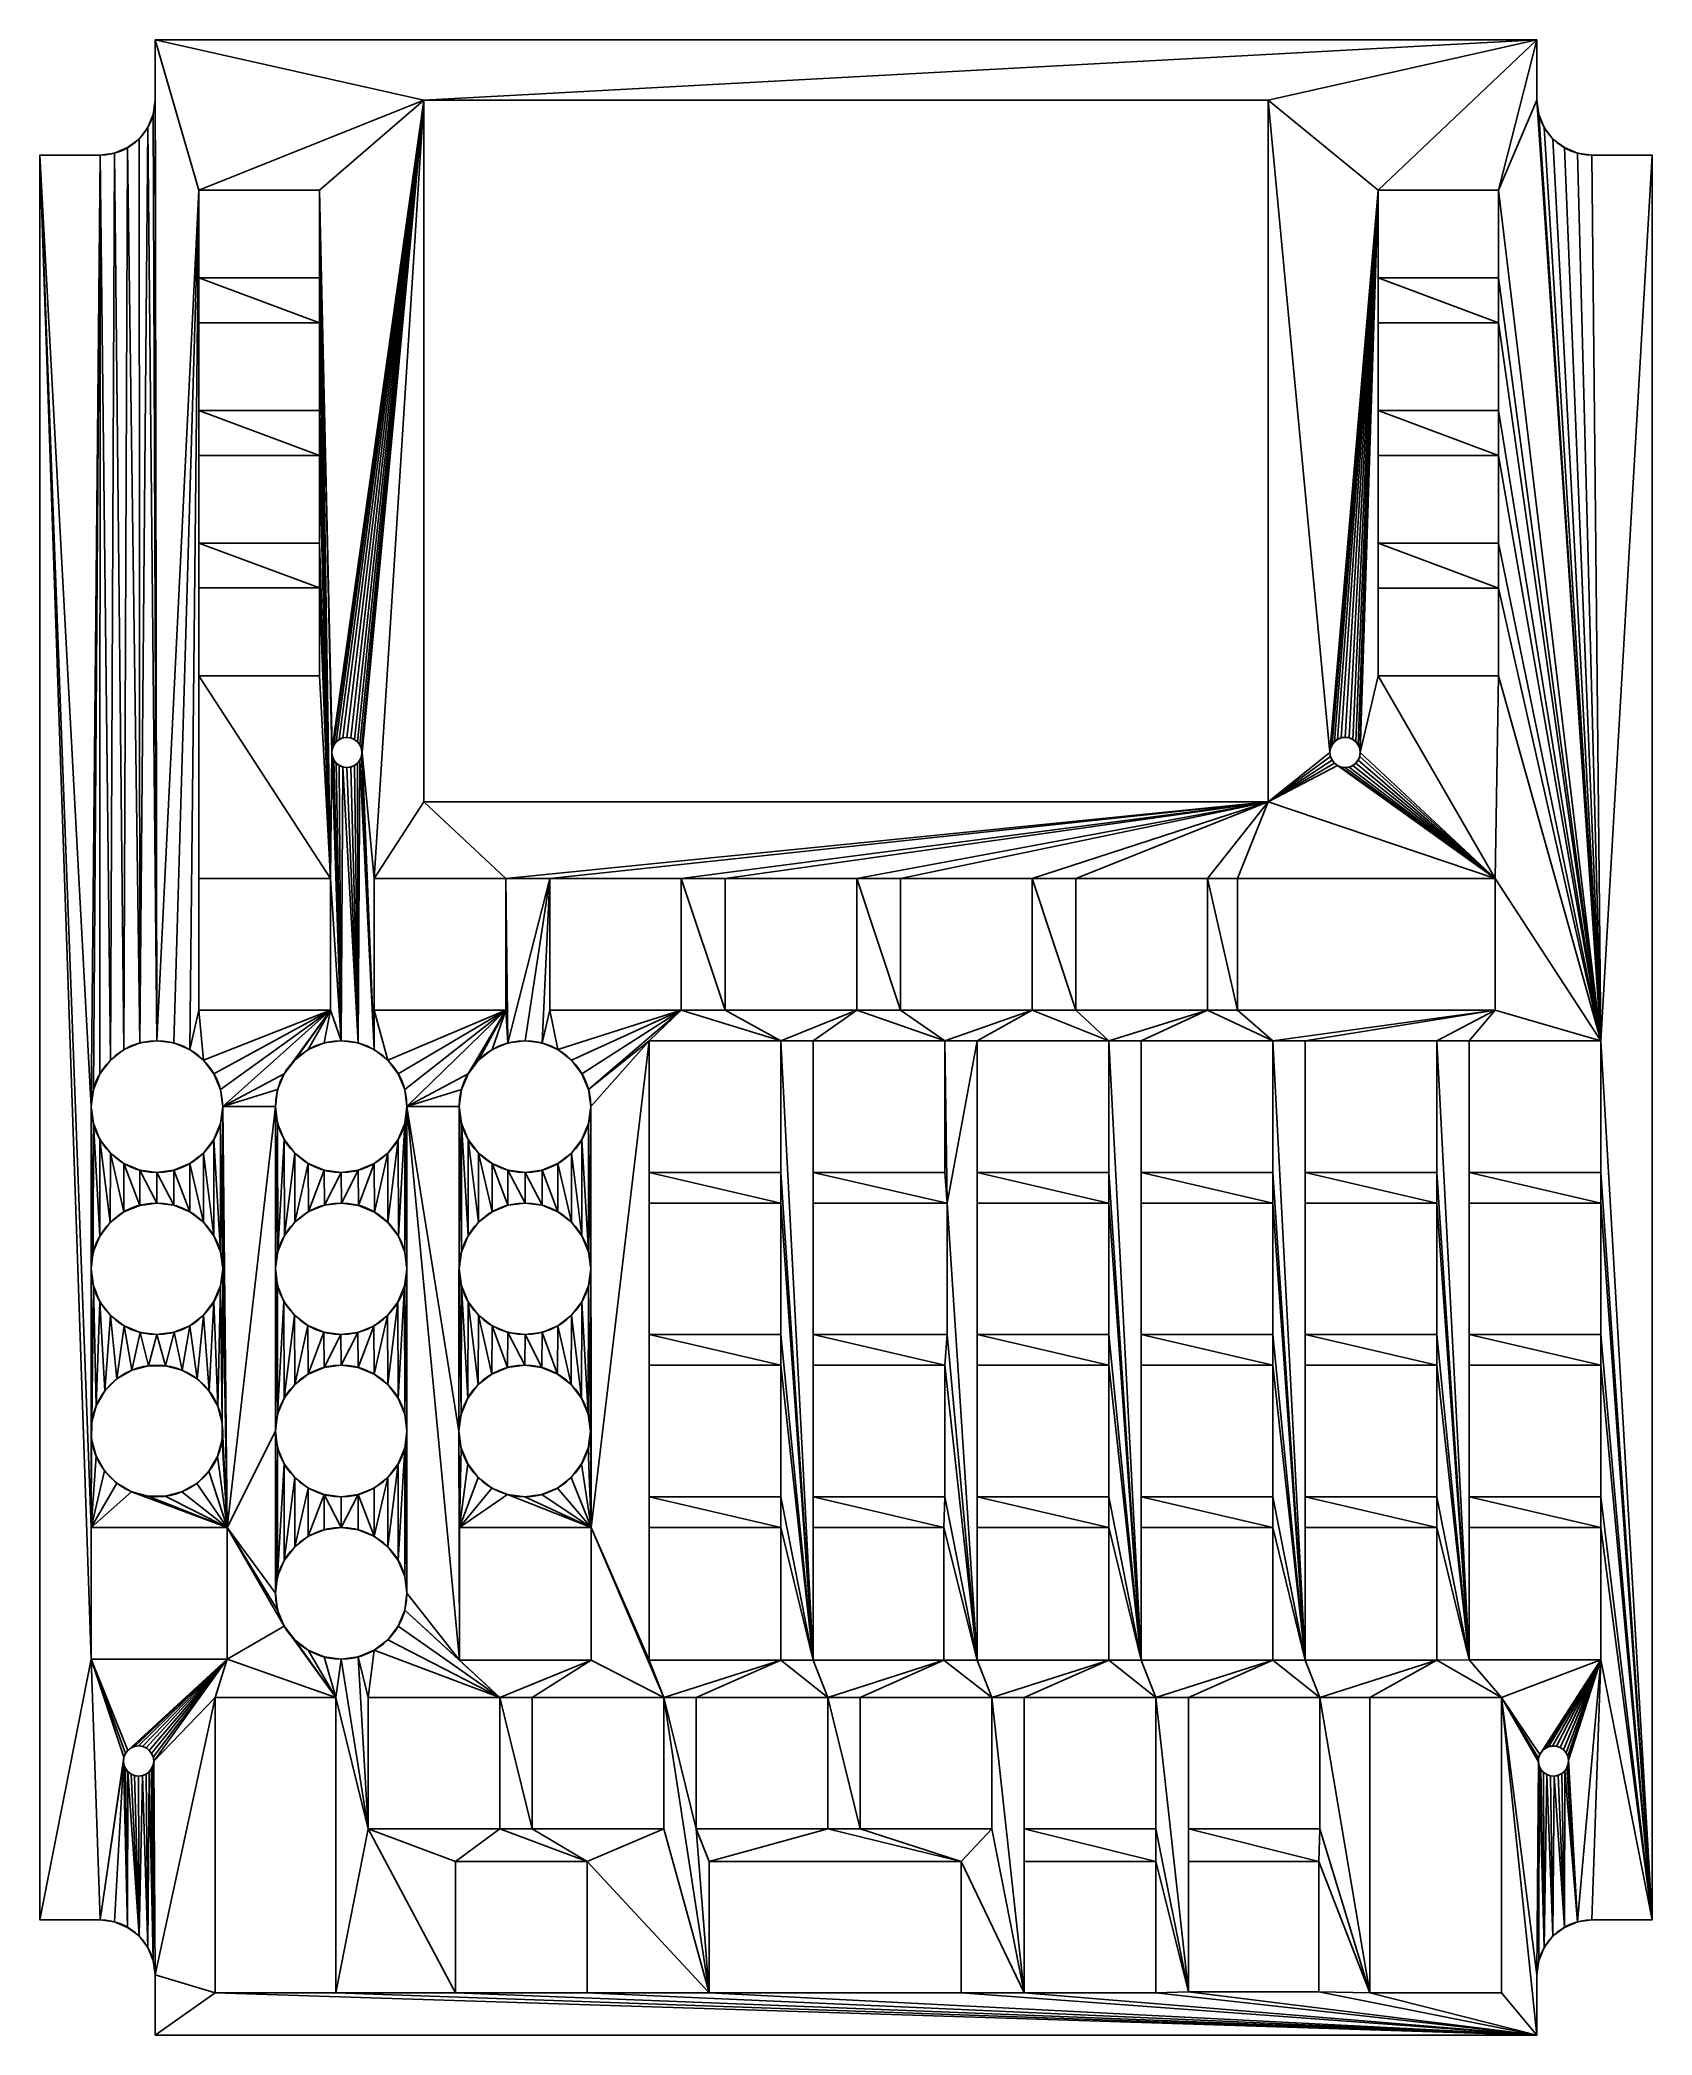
# Model space of a CAD drawing. Extents: x -1 to 147, y 0 to 182.
import ezdxf

# ---------------------------------------------------------------- set-up
doc = ezdxf.new("R2010")
doc.units = 0
doc.layers.get('0').update_dxf_attribs({"color": 13, "linetype": 'CONTINUOUS'})

msp = doc.modelspace()

# ---------------------------------------------------------------- linework, layer by layer
for p, q in [((136.05, 181.5, 23.3), (10, 181.5, 23.3)), ((10, 181.5, 23.3), (10, 176, 23.3)), ((136.05, 176, 23.3), (136.05, 181.5, 23.3)), ((111.52, 175.99, 23.3), (34.53, 175.99, 23.3)), ((34.53, 175.99, 23.3), (34.53, 112, 23.3)), ((111.52, 112, 23.3), (111.52, 175.99, 23.3)), ((-0.5, 171, 23.3), (-0.5, 10, 23.3)), ((5, 171, 23.3), (-0.5, 171, 23.3)), ((141.05, 171, 23.3), (146.55, 171, 23.3)), ((146.55, 10, 23.3), (146.55, 171, 23.3)), ((14, 167.8, 23.3), (24.99, 167.8, 23.3)), ((14, 159.8, 23.3), (14, 167.8, 23.3)), ((24.99, 167.8, 23.3), (24.99, 159.8, 23.3)), ((132.55, 167.8, 23.3), (121.55, 167.8, 23.3)), ((121.55, 167.8, 23.3), (121.55, 159.8, 23.3)), ((132.55, 159.8, 23.3), (132.55, 167.8, 23.3)), ((24.99, 159.8, 23.3), (14, 159.8, 23.3)), ((121.55, 159.8, 23.3), (132.55, 159.8, 23.3)), ((14, 147.7, 23.3), (14, 155.7, 23.3)), ((14, 155.7, 23.3), (24.99, 155.7, 23.3)), ((24.99, 155.7, 23.3), (24.99, 147.7, 23.3)), ((132.55, 155.7, 23.3), (121.55, 155.7, 23.3)), ((121.55, 155.7, 23.3), (121.55, 147.7, 23.3)), ((132.55, 147.7, 23.3), (132.55, 155.7, 23.3)), ((24.99, 147.7, 23.3), (14, 147.7, 23.3)), ((121.55, 147.7, 23.3), (132.55, 147.7, 23.3)), ((14, 143.6, 23.3), (24.99, 143.6, 23.3)), ((14, 135.6, 23.3), (14, 143.6, 23.3)), ((24.99, 143.6, 23.3), (24.99, 135.6, 23.3)), ((121.55, 143.6, 23.3), (121.55, 135.6, 23.3)), ((132.55, 143.6, 23.3), (121.55, 143.6, 23.3)), ((132.55, 135.6, 23.3), (132.55, 143.6, 23.3)), ((24.99, 135.6, 23.3), (14, 135.6, 23.3)), ((121.55, 135.6, 23.3), (132.55, 135.6, 23.3)), ((14, 131.51, 23.3), (14, 123.5, 23.3)), ((24.99, 131.51, 23.3), (14, 131.51, 23.3)), ((24.99, 123.5, 23.3), (24.99, 131.51, 23.3)), ((132.55, 131.5, 23.3), (121.55, 131.5, 23.3)), ((121.55, 131.5, 23.3), (121.55, 123.5, 23.3)), ((132.55, 123.5, 23.3), (132.55, 131.5, 23.3)), ((14, 123.5, 23.3), (24.99, 123.5, 23.3)), ((121.55, 123.5, 23.3), (132.55, 123.5, 23.3)), ((34.53, 112, 23.3), (111.52, 112, 23.3)), ((26, 105, 23.3), (14, 105, 23.3)), ((14, 105, 23.3), (14, 93, 23.3)), ((26, 105, 23.3), (26, 93, 23.3)), ((30, 105, 23.3), (42, 105, 23.3)), ((30, 93, 23.3), (30, 105, 23.3)), ((42, 105, 23.3), (42, 93, 23.3)), ((46, 105, 23.3), (58, 105, 23.3)), ((46, 93, 23.3), (46, 105, 23.3)), ((58, 105, 23.3), (58, 93, 23.3)), ((62, 105, 23.3), (74, 105, 23.3)), ((62, 93, 23.3), (62, 105, 23.3)), ((74, 105, 23.3), (74, 93, 23.3)), ((78, 93, 23.3), (78, 105, 23.3)), ((78, 105, 23.3), (90, 105, 23.3)), ((90, 105, 23.3), (90, 93, 23.3)), ((94, 93, 23.3), (94, 105, 23.3)), ((94, 105, 23.3), (106, 105, 23.3)), ((106, 105, 23.3), (106, 93, 23.3)), ((108.74, 105, 23.3), (132.24, 105, 23.3)), ((108.74, 105, 23.3), (108.74, 93, 23.3)), ((132.24, 105, 23.3), (132.24, 93, 23.3)), ((26, 93, 23.3), (14, 93, 23.3)), ((42, 93, 23.3), (30, 93, 23.3)), ((58, 93, 23.3), (46, 93, 23.3)), ((74, 93, 23.3), (62, 93, 23.3)), ((90, 93, 23.3), (78, 93, 23.3)), ((106, 93, 23.3), (94, 93, 23.3)), ((108.74, 93, 23.3), (132.24, 93, 23.3)), ((55.08, 78.2, 23.3), (55.08, 90.2, 23.3)), ((55.08, 90.2, 23.3), (67.08, 90.2, 23.3)), ((67.08, 90.2, 23.3), (67.08, 78.2, 23.3)), ((82.04, 90.2, 23.3), (70.04, 90.2, 23.3)), ((70.04, 78.2, 23.3), (70.04, 90.2, 23.3)), ((82.04, 90.2, 23.3), (82.04, 78.2, 23.3)), ((85, 90.2, 23.3), (85, 78.2, 23.3)), ((97, 90.2, 23.3), (85, 90.2, 23.3)), ((97, 78.2, 23.3), (97, 90.2, 23.3)), ((111.96, 90.2, 23.3), (99.96, 90.2, 23.3)), ((99.96, 90.2, 23.3), (99.96, 78.2, 23.3)), ((111.96, 78.2, 23.3), (111.96, 90.2, 23.3)), ((114.92, 78.2, 23.3), (114.92, 90.2, 23.3)), ((114.92, 90.2, 23.3), (126.92, 90.2, 23.3)), ((126.92, 90.2, 23.3), (126.92, 78.2, 23.3)), ((129.88, 90.2, 23.3), (129.88, 78.2, 23.3)), ((141.88, 90.2, 23.3), (129.88, 90.2, 23.3)), ((141.88, 90.2, 23.3), (141.88, 78.2, 23.3)), ((67.08, 78.2, 23.3), (55.08, 78.2, 23.3)), ((82.04, 78.2, 23.3), (70.04, 78.2, 23.3)), ((85, 78.2, 23.3), (97, 78.2, 23.3)), ((99.96, 78.2, 23.3), (111.96, 78.2, 23.3)), ((126.92, 78.2, 23.3), (114.92, 78.2, 23.3)), ((129.88, 78.2, 23.3), (141.88, 78.2, 23.3)), ((55.08, 75.4, 23.3), (55.08, 63.4, 23.3)), ((67.08, 75.4, 23.3), (55.08, 75.4, 23.3)), ((67.08, 63.4, 23.3), (67.08, 75.4, 23.3)), ((70.04, 75.4, 23.3), (70.04, 63.4, 23.3)), ((82.24, 75.4, 23.3), (70.04, 75.4, 23.3)), ((82.24, 63.4, 23.3), (82.24, 75.4, 23.3)), ((97, 75.4, 23.3), (85, 75.4, 23.3)), ((85, 63.4, 23.3), (85, 75.4, 23.3)), ((97, 75.4, 23.3), (97, 63.4, 23.3)), ((99.96, 75.4, 23.3), (99.96, 63.4, 23.3)), ((99.96, 75.4, 23.3), (111.96, 75.4, 23.3)), ((111.96, 63.4, 23.3), (111.96, 75.4, 23.3)), ((114.92, 75.4, 23.3), (114.92, 63.4, 23.3)), ((126.92, 75.4, 23.3), (114.92, 75.4, 23.3)), ((126.92, 63.4, 23.3), (126.92, 75.4, 23.3)), ((129.88, 75.4, 23.3), (129.88, 63.4, 23.3)), ((141.88, 75.4, 23.3), (129.88, 75.4, 23.3)), ((141.88, 63.4, 23.3), (141.88, 75.4, 23.3)), ((55.08, 63.4, 23.3), (67.08, 63.4, 23.3)), ((70.04, 63.4, 23.3), (82.24, 63.4, 23.3)), ((97, 63.4, 23.3), (85, 63.4, 23.3)), ((99.96, 63.4, 23.3), (111.96, 63.4, 23.3)), ((114.92, 63.4, 23.3), (126.92, 63.4, 23.3)), ((129.88, 63.4, 23.3), (141.88, 63.4, 23.3)), ((55.08, 60.6, 23.3), (55.08, 48.6, 23.3)), ((67.08, 60.6, 23.3), (55.08, 60.6, 23.3)), ((67.08, 48.6, 23.3), (67.08, 60.6, 23.3)), ((82.04, 60.6, 23.3), (70.04, 60.6, 23.3)), ((70.04, 60.6, 23.3), (70.04, 48.6, 23.3)), ((82.04, 48.6, 23.3), (82.04, 60.6, 23.3)), ((85, 48.6, 23.3), (85, 60.6, 23.3)), ((97, 60.6, 23.3), (85, 60.6, 23.3)), ((97, 60.6, 23.3), (97, 48.6, 23.3)), ((99.96, 48.6, 23.3), (99.96, 60.6, 23.3)), ((111.96, 60.6, 23.3), (99.96, 60.6, 23.3)), ((111.96, 60.6, 23.3), (111.96, 48.6, 23.3)), ((126.92, 60.6, 23.3), (114.92, 60.6, 23.3)), ((114.92, 48.6, 23.3), (114.92, 60.6, 23.3)), ((126.92, 60.6, 23.3), (126.92, 48.6, 23.3)), ((129.88, 60.6, 23.3), (129.88, 48.6, 23.3)), ((141.88, 60.6, 23.3), (129.88, 60.6, 23.3)), ((141.88, 48.6, 23.3), (141.88, 60.6, 23.3)), ((55.08, 48.6, 23.3), (67.08, 48.6, 23.3)), ((70.04, 48.6, 23.3), (82.04, 48.6, 23.3)), ((97, 48.6, 23.3), (85, 48.6, 23.3)), ((111.96, 48.6, 23.3), (99.96, 48.6, 23.3)), ((126.92, 48.6, 23.3), (114.92, 48.6, 23.3)), ((129.88, 48.6, 23.3), (141.88, 48.6, 23.3)), ((4.17, 33.8, 23.3), (4.17, 45.8, 23.3)), ((4.17, 45.8, 23.3), (16.57, 45.8, 23.3)), ((16.57, 45.8, 23.3), (16.57, 33.8, 23.3)), ((37.77, 45.8, 23.3), (49.77, 45.8, 23.3)), ((37.77, 33.7, 23.3), (37.77, 45.8, 23.3)), ((49.77, 45.8, 23.3), (49.77, 33.7, 23.3)), ((55.08, 45.8, 23.3), (55.08, 33.7, 23.3)), ((67.08, 45.8, 23.3), (55.08, 45.8, 23.3)), ((67.08, 33.7, 23.3), (67.08, 45.8, 23.3)), ((81.94, 45.8, 23.3), (70.04, 45.8, 23.3)), ((70.04, 45.8, 23.3), (70.04, 33.7, 23.3)), ((81.94, 33.7, 23.3), (81.94, 45.8, 23.3)), ((97, 45.8, 23.3), (85, 45.8, 23.3)), ((85, 45.8, 23.3), (85, 33.7, 23.3)), ((97, 33.7, 23.3), (97, 45.8, 23.3)), ((99.96, 45.8, 23.3), (99.96, 33.7, 23.3)), ((111.96, 45.8, 23.3), (99.96, 45.8, 23.3)), ((111.96, 33.7, 23.3), (111.96, 45.8, 23.3)), ((126.92, 45.8, 23.3), (114.92, 45.8, 23.3)), ((114.92, 45.8, 23.3), (114.92, 33.7, 23.3)), ((126.92, 33.7, 23.3), (126.92, 45.8, 23.3)), ((129.88, 45.8, 23.3), (129.88, 33.72, 23.3)), ((141.88, 45.8, 23.3), (129.88, 45.8, 23.3)), ((141.88, 33.72, 23.3), (141.88, 45.8, 23.3)), ((16.57, 33.8, 23.3), (4.17, 33.8, 23.3)), ((49.77, 33.7, 23.3), (37.77, 33.7, 23.3)), ((55.08, 33.7, 23.3), (67.08, 33.7, 23.3)), ((70.04, 33.7, 23.3), (81.94, 33.7, 23.3)), ((85, 33.7, 23.3), (97, 33.7, 23.3)), ((99.96, 33.7, 23.3), (111.96, 33.7, 23.3)), ((114.92, 33.7, 23.3), (126.92, 33.7, 23.3)), ((129.88, 33.72, 23.3), (141.88, 33.72, 23.3)), ((15.49, 30.3, 23.3), (15.49, 3.34, 23.3)), ((26.49, 30.3, 23.3), (15.49, 30.3, 23.3)), ((26.49, 3.34, 23.3), (26.49, 30.3, 23.3)), ((29.45, 30.3, 23.3), (41.45, 30.3, 23.3)), ((29.45, 18.3, 23.3), (29.45, 30.3, 23.3)), ((41.45, 30.3, 23.3), (41.45, 18.3, 23.3)), ((56.41, 30.3, 23.3), (44.41, 30.3, 23.3)), ((44.41, 30.3, 23.3), (44.41, 18.3, 23.3)), ((56.41, 18.3, 23.3), (56.41, 30.3, 23.3)), ((59.37, 30.3, 23.3), (59.37, 18.3, 23.3)), ((71.37, 30.3, 23.3), (59.37, 30.3, 23.3)), ((71.37, 18.3, 23.3), (71.37, 30.3, 23.3)), ((86.33, 30.3, 23.3), (74.33, 30.3, 23.3)), ((74.33, 30.3, 23.3), (74.33, 18.3, 23.3)), ((86.33, 18.3, 23.3), (86.33, 30.3, 23.3)), ((89.29, 30.3, 23.3), (89.29, 18.3, 23.3)), ((101.29, 30.3, 23.3), (89.29, 30.3, 23.3)), ((101.29, 18.3, 23.3), (101.29, 30.3, 23.3)), ((116.25, 30.3, 23.3), (104.25, 30.3, 23.3)), ((104.25, 30.3, 23.3), (104.25, 18.3, 23.3)), ((116.25, 18.3, 23.3), (116.25, 30.3, 23.3)), ((120.81, 30.3, 23.3), (120.81, 3.34, 23.3)), ((132.81, 30.3, 23.3), (120.81, 30.3, 23.3)), ((132.81, 30.3, 23.3), (132.81, 3.34, 23.3)), ((41.45, 18.3, 23.3), (29.45, 18.3, 23.3)), ((44.41, 18.3, 23.3), (56.41, 18.3, 23.3)), ((59.37, 18.3, 23.3), (71.37, 18.3, 23.3)), ((74.33, 18.3, 23.3), (86.33, 18.3, 23.3)), ((89.29, 18.3, 23.3), (101.29, 18.3, 23.3)), ((104.25, 18.3, 23.3), (116.25, 18.3, 23.3)), ((37.42, 15.34, 23.3), (37.42, 3.34, 23.3)), ((37.42, 15.34, 23.3), (49.42, 15.34, 23.3)), ((49.42, 3.34, 23.3), (49.42, 15.34, 23.3)), ((60.53, 3.34, 23.3), (60.53, 15.34, 23.3)), ((60.53, 15.34, 23.3), (83.53, 15.34, 23.3)), ((83.53, 15.34, 23.3), (83.53, 3.34, 23.3)), ((89.29, 15.34, 23.3), (101.29, 15.34, 23.3)), ((89.29, 3.34, 23.3), (89.29, 15.34, 23.3)), ((101.29, 15.34, 23.3), (101.29, 3.34, 23.3)), ((104.25, 3.44, 23.3), (104.25, 15.34, 23.3)), ((104.25, 15.34, 23.3), (116.15, 15.34, 23.3)), ((116.15, 15.34, 23.3), (116.15, 3.44, 23.3)), ((5, 10, 23.3), (-0.5, 10, 23.3)), ((141.05, 10, 23.3), (146.55, 10, 23.3)), ((10, -0.5, 23.3), (10, 5, 23.3)), ((136.05, -0.5, 23.3), (136.05, 5, 23.3)), ((26.49, 3.34, 23.3), (15.49, 3.34, 23.3)), ((37.42, 3.34, 23.3), (49.42, 3.34, 23.3)), ((83.53, 3.34, 23.3), (60.53, 3.34, 23.3)), ((101.29, 3.34, 23.3), (89.29, 3.34, 23.3)), ((116.15, 3.44, 23.3), (104.25, 3.44, 23.3)), ((120.81, 3.34, 23.3), (132.81, 3.34, 23.3)), ((10, -0.5, 23.3), (136.05, -0.5, 23.3))]:
    msp.add_line(p, q)
at = {"extrusion": (1.25509e-31, -4.68407e-31, -1)}
msp.add_circle((-27.5, 116.5, -23.3), 1.37, dxfattribs=at)
at = {"extrusion": (2.17388e-31, -3.76528e-31, -1)}
msp.add_circle((-118.55, 116.5, -23.3), 1.38, dxfattribs=at)
at = {"extrusion": (0, 0, -1)}
for centre in [(-10.17, 84.2, -23.3), (-26.98, 84.2, -23.3), (-43.75, 84.2, -23.3), (-10.17, 69.4, -23.3), (-26.98, 69.4, -23.3), (-43.75, 69.4, -23.3), (-10.17, 54.6, -23.3), (-26.98, 54.6, -23.3), (-43.72, 54.6, -23.3), (-26.98, 39.8, -23.3)]:
    msp.add_circle(centre, 6, dxfattribs=at)
at = {"extrusion": (-2.17388e-31, -1.25509e-31, -1)}
msp.add_circle((-8.5, 24.5, -23.3), 1.38, dxfattribs=at)
at = {"extrusion": (2.63722e-31, -2.33474e-31, -1)}
msp.add_circle((-137.55, 24.5, -23.3), 1.38, dxfattribs=at)
at = {"extrusion": (0, 0, -1)}
for centre, start, end in [((-5, 176, -23.3), 180, 270), ((-141.05, 176, -23.3), 270, 0), ((-5, 5, -23.3), 90, 180), ((-141.05, 5, -23.3), 0, 90)]:
    msp.add_arc(centre, 5, start, end, dxfattribs=at)

# ---------------------------------------------------------------- meshes
mesh = msp.add_polyface()
corners = [(24.99, 135.6, 23.3), (26, 105, 23.3), (24.99, 143.6, 23.3), (24.99, 147.7, 23.3), (24.99, 155.7, 23.3), (24.99, 159.8, 23.3), (24.99, 167.8, 23.3), (14, 159.8, 23.3), (14, 155.7, 23.3), (14, 147.7, 23.3), (14, 143.6, 23.3), (24.99, 131.51, 23.3), (14, 135.6, 23.3), (14, 131.51, 23.3), (-0.5, 171, 23.3), (4.17, 84.2, 23.3), (5, 171, 23.3), (5.93, 88.44, 23.3), (6.29, 171.17, 23.3), (7.17, 89.4, 23.3), (7.5, 171.67, 23.3), (8.62, 90, 23.3), (8.54, 172.46, 23.3), (9.33, 173.5, 23.3), (10.17, 90.2, 23.3), (9.83, 174.71, 23.3), (10, 176, 23.3), (10, 181.5, 23.3), (14, 167.8, 23.3), (34.53, 175.99, 23.3), (14, 105, 23.3), (14, 123.5, 23.3), (26.17, 116.86, 23.3), (26.12, 116.5, 23.3), (26.31, 117.19, 23.3), (26.53, 117.47, 23.3), (26.81, 117.69, 23.3), (27.14, 117.83, 23.3), (27.5, 117.88, 23.3), (27.86, 117.83, 23.3), (28.19, 117.69, 23.3), (28.47, 117.47, 23.3), (28.69, 117.19, 23.3), (28.83, 116.86, 23.3), (28.88, 116.5, 23.3), (30, 105, 23.3), (34.53, 112, 23.3)]
mesh.append_faces([[corners[k] for k in face] for face in [(0, 1, 2), (3, 1, 4), (5, 1, 6), (4, 7, 8), (7, 4, 5), (2, 9, 10), (9, 2, 3), (11, 12, 13), (12, 11, 0), (14, 15, 16), (16, 17, 18), (18, 19, 20), (20, 21, 22), (22, 21, 23), (23, 24, 25), (25, 24, 26), (26, 24, 27), (28, 8, 7), (32, 6, 33), (29, 45, 46)]], dxfattribs={"vtx0": -1, "vtx1": -1})
mesh.append_faces([[corners[k] for k in face] for face in [(2, 1, 3), (4, 1, 5), (27, 24, 28), (27, 28, 29), (28, 30, 31), (28, 13, 12), (28, 10, 9), (29, 6, 32), (33, 6, 1), (29, 44, 45)]], dxfattribs={"vtx0": -1, "vtx1": -1, "vtx2": -1})
mesh.append_faces([[corners[k] for k in face] for face in [(28, 31, 13), (28, 12, 10), (28, 9, 8), (29, 28, 6), (29, 32, 34), (29, 34, 35), (29, 35, 36), (29, 36, 37), (29, 37, 38), (29, 38, 39), (29, 39, 40), (29, 40, 41), (29, 41, 42), (29, 42, 43), (29, 43, 44)]], dxfattribs={"vtx0": -1, "vtx2": -1})
mesh = msp.add_polyface()
corners = [(42, 93, 23.3), (42.19, 90, 23.3), (42, 105, 23.3), (58, 93, 23.3), (62, 93, 23.3), (58, 105, 23.3), (74, 93, 23.3), (78, 93, 23.3), (74, 105, 23.3), (90, 93, 23.3), (94, 93, 23.3), (90, 105, 23.3), (97, 90.2, 23.3), (106, 93, 23.3), (111.96, 90.2, 23.3), (108.74, 93, 23.3), (106, 105, 23.3), (132.24, 93, 23.3), (10, 181.5, 23.3), (34.53, 175.99, 23.3), (136.05, 181.5, 23.3), (111.52, 175.99, 23.3), (121.55, 167.8, 23.3), (117.17, 116.5, 23.3), (117.22, 116.86, 23.3), (117.36, 117.19, 23.3), (117.58, 117.47, 23.3), (117.86, 117.69, 23.3), (118.19, 117.83, 23.3), (118.55, 117.88, 23.3), (118.91, 117.83, 23.3), (119.24, 117.69, 23.3), (119.52, 117.47, 23.3), (119.74, 117.19, 23.3), (34.53, 112, 23.3), (111.52, 112, 23.3), (46, 105, 23.3), (43.75, 90.2, 23.3), (45.3, 90, 23.3), (46, 93, 23.3), (62, 105, 23.3), (78, 105, 23.3), (94, 105, 23.3), (108.74, 105, 23.3), (132.24, 105, 23.3), (117.86, 115.31, 23.3), (117.58, 115.53, 23.3), (117.36, 115.81, 23.3), (117.22, 116.14, 23.3)]
mesh.append_faces([[corners[k] for k in face] for face in [(0, 1, 2), (3, 4, 5), (6, 7, 8), (9, 10, 11), (10, 12, 13), (13, 15, 16), (15, 14, 17), (18, 19, 20), (34, 2, 35), (36, 38, 39), (40, 5, 4), (41, 8, 7), (42, 11, 10), (43, 16, 15), (35, 23, 21)]], dxfattribs={"vtx0": -1, "vtx1": -1})
mesh.append_faces([[corners[k] for k in face] for face in [(13, 14, 15), (22, 21, 23), (35, 2, 36), (36, 2, 1), (35, 5, 40), (35, 8, 41), (35, 11, 42), (35, 16, 43)]], dxfattribs={"vtx0": -1, "vtx1": -1, "vtx2": -1})
mesh.append_faces([[corners[k] for k in face] for face in [(20, 19, 21), (22, 23, 24), (22, 24, 25), (22, 25, 26), (22, 26, 27), (22, 27, 28), (22, 28, 29), (22, 29, 30), (22, 30, 31), (22, 31, 32), (22, 32, 33), (36, 1, 37), (36, 37, 38), (35, 36, 5), (35, 40, 8), (35, 41, 11), (35, 42, 16), (35, 43, 44), (35, 45, 46), (35, 46, 47), (35, 47, 48), (35, 48, 23)]], dxfattribs={"vtx0": -1, "vtx2": -1})
mesh = msp.add_polyface()
corners = [(132.24, 93, 23.3), (141.88, 90.2, 23.3), (132.24, 105, 23.3), (132.55, 123.5, 23.3), (132.55, 131.5, 23.3), (132.55, 135.6, 23.3), (132.55, 143.6, 23.3), (132.55, 147.7, 23.3), (132.55, 155.7, 23.3), (132.55, 159.8, 23.3), (132.55, 167.8, 23.3), (136.05, 176, 23.3), (136.22, 174.71, 23.3), (136.72, 173.5, 23.3), (137.51, 172.46, 23.3), (138.55, 171.67, 23.3), (139.76, 171.17, 23.3), (141.05, 171, 23.3), (146.55, 171, 23.3), (136.05, 181.5, 23.3), (111.52, 175.99, 23.3), (121.55, 167.8, 23.3), (119.74, 117.19, 23.3), (119.88, 116.86, 23.3), (119.92, 116.5, 23.3), (121.55, 123.5, 23.3), (121.55, 131.5, 23.3), (121.55, 135.6, 23.3), (121.55, 143.6, 23.3), (121.55, 147.7, 23.3), (121.55, 155.7, 23.3), (121.55, 159.8, 23.3), (111.52, 112, 23.3), (117.86, 115.31, 23.3), (118.19, 115.17, 23.3), (118.55, 115.12, 23.3), (118.91, 115.17, 23.3), (119.24, 115.31, 23.3), (119.52, 115.53, 23.3), (119.74, 115.81, 23.3), (119.88, 116.14, 23.3)]
mesh.append_faces([[corners[k] for k in face] for face in [(0, 1, 2), (3, 1, 4), (5, 1, 6), (7, 1, 8), (9, 1, 10), (11, 1, 12), (12, 1, 13), (13, 1, 14), (14, 1, 15), (15, 1, 16), (16, 1, 17), (17, 1, 18), (21, 30, 31), (19, 10, 11), (8, 31, 30), (31, 8, 9), (6, 29, 28), (29, 6, 7), (4, 27, 26), (27, 4, 5), (33, 2, 34), (34, 2, 35), (35, 2, 36), (36, 2, 37), (37, 2, 38), (38, 2, 39), (39, 2, 40), (40, 2, 24), (25, 2, 3)]], dxfattribs={"vtx0": -1, "vtx1": -1})
mesh.append_faces([[corners[k] for k in face] for face in [(2, 1, 3), (4, 1, 5), (6, 1, 7), (8, 1, 9), (10, 1, 11), (19, 20, 21), (21, 24, 25), (21, 26, 27), (21, 28, 29), (32, 2, 33), (24, 2, 25)]], dxfattribs={"vtx0": -1, "vtx1": -1, "vtx2": -1})
mesh.append_faces([[corners[k] for k in face] for face in [(21, 22, 23), (21, 23, 24), (21, 25, 26), (21, 27, 28), (21, 29, 30), (19, 21, 10)]], dxfattribs={"vtx0": -1, "vtx2": -1})
mesh = msp.add_polyface()
corners = [(26, 105, 23.3), (14, 123.5, 23.3), (14, 105, 23.3), (24.99, 123.5, 23.3), (24.99, 131.51, 23.3), (24.99, 135.6, 23.3), (14.42, 88.44, 23.3), (14, 93, 23.3), (13.17, 89.4, 23.3), (26, 93, 23.3), (22.74, 88.44, 23.3), (23.98, 89.4, 23.3), (25.43, 90, 23.3), (26.98, 90.2, 23.3), (26.12, 116.5, 23.3), (26.17, 116.14, 23.3), (26.31, 115.81, 23.3), (26.53, 115.53, 23.3), (26.81, 115.31, 23.3), (27.14, 115.17, 23.3), (28.53, 90, 23.3), (27.5, 115.12, 23.3), (27.86, 115.17, 23.3), (28.19, 115.31, 23.3), (28.47, 115.53, 23.3), (28.69, 115.81, 23.3), (29.98, 89.4, 23.3), (28.83, 116.14, 23.3), (28.88, 116.5, 23.3), (31.22, 88.44, 23.3), (30, 93, 23.3), (42, 93, 23.3), (32.18, 87.2, 23.3), (38.55, 87.2, 23.3), (39.5, 88.44, 23.3), (40.75, 89.4, 23.3), (42.19, 90, 23.3), (4.17, 84.2, 23.3), (-0.5, 171, 23.3), (4.17, 45.8, 23.3), (5, 171, 23.3), (4.38, 85.75, 23.3), (4.98, 87.2, 23.3), (5.93, 88.44, 23.3), (6.29, 171.17, 23.3), (7.17, 89.4, 23.3), (7.5, 171.67, 23.3), (8.62, 90, 23.3), (9.33, 173.5, 23.3), (10.17, 90.2, 23.3), (14, 167.8, 23.3), (11.73, 90, 23.3), (30, 105, 23.3), (42, 105, 23.3), (34.53, 112, 23.3)]
mesh.append_faces([[corners[k] for k in face] for face in [(0, 1, 2), (1, 0, 3), (3, 0, 4), (6, 7, 8), (7, 6, 9), (9, 13, 0), (14, 13, 15), (15, 13, 16), (16, 13, 17), (17, 13, 18), (18, 13, 19), (19, 20, 21), (21, 20, 22), (22, 20, 23), (23, 20, 24), (24, 20, 25), (25, 26, 27), (27, 26, 28), (29, 30, 26), (30, 29, 31), (52, 26, 30), (53, 54, 52)]], dxfattribs={"vtx0": -1, "vtx1": -1})
mesh.append_faces([[corners[k] for k in face] for face in [(4, 0, 5), (0, 13, 14), (37, 38, 39), (50, 8, 7), (52, 28, 26)]], dxfattribs={"vtx0": -1, "vtx1": -1, "vtx2": -1})
mesh.append_faces([[corners[k] for k in face] for face in [(9, 10, 11), (9, 11, 12), (9, 12, 13), (19, 13, 20), (25, 20, 26), (31, 29, 32), (31, 33, 34), (31, 34, 35), (31, 35, 36), (40, 37, 41), (40, 41, 42), (40, 42, 43), (44, 43, 45), (46, 45, 47), (48, 47, 49), (50, 49, 51), (50, 51, 8), (50, 7, 2)]], dxfattribs={"vtx0": -1, "vtx2": -1})
mesh = msp.add_polyface()
corners = [(26, 93, 23.3), (14.42, 88.44, 23.3), (15.37, 87.2, 23.3), (15.97, 85.75, 23.3), (16.17, 84.2, 23.3), (21.78, 87.2, 23.3), (21.18, 85.75, 23.3), (20.98, 84.2, 23.3), (16.57, 45.8, 23.3), (-0.5, 10, 23.3), (4.17, 33.8, 23.3), (-0.5, 171, 23.3), (4.17, 45.8, 23.3), (4.17, 69.39, 23.3), (4.17, 84.2, 23.3), (16.17, 69.41, 23.3), (4.38, 82.65, 23.3), (4.37, 70.94, 23.3), (4.97, 72.39, 23.3), (4.98, 81.2, 23.3), (5.92, 73.63, 23.3), (5.93, 79.96, 23.3), (7.16, 74.59, 23.3), (7.17, 79, 23.3), (8.61, 75.19, 23.3), (8.62, 78.4, 23.3), (10.16, 75.4, 23.3), (10.17, 78.2, 23.3), (11.71, 75.2, 23.3), (11.73, 78.4, 23.3), (13.16, 74.6, 23.3), (13.17, 79, 23.3), (14.41, 73.65, 23.3), (14.42, 79.96, 23.3), (15.36, 72.41, 23.3), (15.37, 81.2, 23.3), (15.97, 70.96, 23.3), (15.97, 82.65, 23.3), (4.23, 55.4, 23.3), (4.38, 67.84, 23.3), (4.63, 56.91, 23.3), (4.98, 66.39, 23.3), (15.37, 66.41, 23.3), (15.72, 56.88, 23.3), (15.97, 67.86, 23.3), (16.12, 55.37, 23.3), (20.98, 54.6, 23.3), (20.98, 69.44, 23.3), (21.18, 56.15, 23.3), (21.17, 67.88, 23.3), (21.76, 66.43, 23.3), (21.18, 82.65, 23.3), (21.19, 70.99, 23.3), (21.78, 81.2, 23.3)]
mesh.append_faces([[corners[k] for k in face] for face in [(5, 4, 6), (6, 4, 7), (9, 10, 11), (16, 18, 19), (19, 20, 21), (21, 22, 23), (23, 24, 25), (25, 26, 27), (27, 28, 29), (29, 30, 31), (31, 32, 33), (33, 34, 35), (35, 36, 37), (37, 15, 4), (13, 38, 39), (39, 40, 41), (42, 43, 44), (44, 45, 15), (12, 11, 10), (47, 48, 49), (49, 48, 50), (51, 52, 53)]], dxfattribs={"vtx0": -1, "vtx1": -1})
mesh.append_faces([[corners[k] for k in face] for face in [(0, 4, 5), (7, 4, 8), (12, 13, 14), (15, 8, 4), (46, 47, 7)]], dxfattribs={"vtx0": -1, "vtx1": -1, "vtx2": -1})
mesh.append_faces([[corners[k] for k in face] for face in [(0, 1, 2), (0, 2, 3), (0, 3, 4), (13, 16, 14), (16, 13, 17), (16, 17, 18), (19, 18, 20), (21, 20, 22), (23, 22, 24), (25, 24, 26), (27, 26, 28), (29, 28, 30), (31, 30, 32), (33, 32, 34), (35, 34, 36), (37, 36, 15), (47, 51, 7), (51, 47, 52)]], dxfattribs={"vtx0": -1, "vtx2": -1})
mesh = msp.add_polyface()
corners = [(70.04, 78.2, 23.3), (82.24, 75.4, 23.3), (82.04, 78.2, 23.3), (82.04, 90.2, 23.3), (97, 78.2, 23.3), (99.96, 33.7, 23.3), (97, 90.2, 23.3), (111.96, 78.2, 23.3), (114.92, 33.7, 23.3), (111.96, 90.2, 23.3), (126.92, 78.2, 23.3), (129.88, 33.72, 23.3), (126.92, 90.2, 23.3), (78, 93, 23.3), (90, 93, 23.3), (85, 90.2, 23.3), (85, 33.7, 23.3), (85, 48.6, 23.3), (85, 60.6, 23.3), (85, 63.4, 23.3), (85, 75.4, 23.3), (85, 78.2, 23.3), (94, 93, 23.3), (106, 93, 23.3), (99.96, 90.2, 23.3), (99.96, 48.6, 23.3), (99.96, 60.6, 23.3), (99.96, 63.4, 23.3), (99.96, 75.4, 23.3), (99.96, 78.2, 23.3), (132.24, 93, 23.3), (114.92, 90.2, 23.3), (114.92, 48.6, 23.3), (114.92, 60.6, 23.3), (114.92, 63.4, 23.3), (114.92, 75.4, 23.3), (114.92, 78.2, 23.3), (129.88, 90.2, 23.3), (129.88, 48.6, 23.3), (129.88, 60.6, 23.3), (129.88, 63.4, 23.3), (129.88, 75.4, 23.3), (129.88, 78.2, 23.3), (141.88, 90.2, 23.3), (146.55, 171, 23.3), (146.55, 10, 23.3), (141.88, 75.4, 23.3), (141.88, 78.2, 23.3), (126.92, 75.4, 23.3), (111.96, 75.4, 23.3), (97, 75.4, 23.3)]
mesh.append_faces([[corners[k] for k in face] for face in [(0, 1, 2), (2, 1, 3), (4, 5, 6), (7, 8, 9), (10, 11, 12), (13, 3, 14), (15, 20, 21), (24, 28, 29), (31, 35, 36), (37, 41, 42), (44, 43, 45), (46, 42, 41), (42, 46, 47), (48, 36, 35), (36, 48, 10), (49, 29, 28), (29, 49, 7), (50, 21, 20), (21, 50, 4)]], dxfattribs={"vtx0": -1, "vtx1": -1})
mesh.append_faces([[corners[k] for k in face] for face in [(14, 3, 15), (15, 3, 1), (15, 1, 16), (15, 18, 19), (14, 6, 22), (23, 6, 24), (24, 6, 5), (24, 26, 27), (30, 9, 31), (31, 9, 8), (31, 33, 34), (30, 12, 37), (37, 12, 11), (37, 39, 40)]], dxfattribs={"vtx0": -1, "vtx1": -1, "vtx2": -1})
mesh.append_faces([[corners[k] for k in face] for face in [(15, 17, 18), (15, 19, 20), (14, 15, 6), (24, 25, 26), (24, 27, 28), (23, 24, 9), (31, 32, 33), (31, 34, 35), (30, 31, 12), (37, 38, 39), (37, 40, 41), (30, 37, 43)]], dxfattribs={"vtx0": -1, "vtx2": -1})
mesh = msp.add_polyface()
corners = [(26, 93, 23.3), (21.78, 87.2, 23.3), (22.74, 88.44, 23.3), (42, 93, 23.3), (32.18, 87.2, 23.3), (32.78, 85.75, 23.3), (32.98, 84.2, 23.3), (38.55, 87.2, 23.3), (37.95, 85.75, 23.3), (37.75, 84.2, 23.3), (37.72, 54.6, 23.3), (37.75, 69.4, 23.3), (37.95, 70.95, 23.3), (37.95, 82.65, 23.3), (38.55, 72.4, 23.3), (38.55, 81.2, 23.3), (39.5, 73.64, 23.3), (39.5, 79.96, 23.3), (40.75, 74.6, 23.3), (40.75, 79, 23.3), (42.19, 75.2, 23.3), (37.92, 56.15, 23.3), (37.95, 67.85, 23.3), (38.52, 57.6, 23.3), (38.55, 66.4, 23.3), (39.47, 58.84, 23.3), (39.5, 65.16, 23.3), (31.2, 65.13, 23.3), (31.22, 58.84, 23.3), (32.16, 66.37, 23.3), (32.18, 57.6, 23.3), (32.77, 67.81, 23.3), (32.78, 56.15, 23.3), (32.98, 69.36, 23.3), (21.78, 81.2, 23.3), (21.19, 70.99, 23.3), (21.8, 72.43, 23.3), (22.74, 79.96, 23.3), (22.76, 73.67, 23.3), (23.98, 79, 23.3), (24.01, 74.62, 23.3), (25.43, 78.4, 23.3), (25.46, 75.21, 23.3), (26.98, 78.2, 23.3), (27.02, 75.4, 23.3), (28.53, 78.4, 23.3), (28.57, 75.19, 23.3), (29.98, 79, 23.3), (30.01, 74.58, 23.3), (31.22, 79.96, 23.3), (31.25, 73.62, 23.3), (32.18, 81.2, 23.3), (32.2, 72.37, 23.3), (32.78, 82.65, 23.3), (32.79, 70.92, 23.3), (32.98, 54.6, 23.3)]
mesh.append_faces([[corners[k] for k in face] for face in [(7, 6, 8), (8, 6, 9), (12, 9, 11), (9, 12, 13), (13, 14, 15), (15, 16, 17), (17, 18, 19), (11, 21, 22), (22, 23, 24), (24, 25, 26), (27, 28, 29), (29, 30, 31), (31, 32, 33), (34, 36, 37), (37, 38, 39), (39, 40, 41), (41, 42, 43), (43, 44, 45), (45, 46, 47), (47, 48, 49), (49, 50, 51), (51, 52, 53), (53, 54, 6)]], dxfattribs={"vtx0": -1, "vtx1": -1})
mesh.append_faces([[corners[k] for k in face] for face in [(3, 6, 7), (9, 6, 10), (9, 10, 11), (6, 33, 55)]], dxfattribs={"vtx0": -1, "vtx1": -1, "vtx2": -1})
mesh.append_faces([[corners[k] for k in face] for face in [(0, 1, 2), (3, 4, 5), (3, 5, 6), (13, 12, 14), (15, 14, 16), (17, 16, 18), (19, 18, 20), (34, 35, 36), (37, 36, 38), (39, 38, 40), (41, 40, 42), (43, 42, 44), (45, 44, 46), (47, 46, 48), (49, 48, 50), (51, 50, 52), (53, 52, 54), (6, 54, 33)]], dxfattribs={"vtx0": -1, "vtx2": -1})
mesh = msp.add_polyface()
corners = [(49.75, 69.4, 23.3), (49.77, 45.8, 23.3), (49.75, 84.2, 23.3), (40.75, 79, 23.3), (42.19, 75.2, 23.3), (42.19, 78.4, 23.3), (43.75, 75.4, 23.3), (43.75, 78.2, 23.3), (45.3, 75.2, 23.3), (45.3, 78.4, 23.3), (46.75, 74.6, 23.3), (46.75, 79, 23.3), (47.99, 73.64, 23.3), (47.99, 79.96, 23.3), (48.94, 72.4, 23.3), (48.94, 81.2, 23.3), (49.54, 70.95, 23.3), (49.54, 82.65, 23.3), (48.94, 66.4, 23.3), (49.51, 56.15, 23.3), (49.54, 67.85, 23.3), (49.72, 54.6, 23.3), (82.24, 75.4, 23.3), (70.04, 78.2, 23.3), (70.04, 75.4, 23.3), (67.08, 78.2, 23.3), (70.04, 33.7, 23.3), (67.08, 90.2, 23.3), (46.75, 89.4, 23.3), (46, 93, 23.3), (45.3, 90, 23.3), (58, 93, 23.3), (47.99, 88.44, 23.3), (48.94, 87.2, 23.3), (49.54, 85.75, 23.3), (55.08, 90.2, 23.3), (55.08, 48.6, 23.3), (55.08, 60.6, 23.3), (55.08, 63.4, 23.3), (55.08, 75.4, 23.3), (55.08, 78.2, 23.3), (62, 93, 23.3), (74, 93, 23.3), (70.04, 90.2, 23.3), (70.04, 48.6, 23.3), (70.04, 60.6, 23.3), (70.04, 63.4, 23.3), (82.04, 90.2, 23.3), (78, 93, 23.3), (67.08, 75.4, 23.3)]
mesh.append_faces([[corners[k] for k in face] for face in [(3, 4, 5), (5, 6, 7), (7, 8, 9), (9, 10, 11), (11, 12, 13), (13, 14, 15), (15, 16, 17), (17, 0, 2), (18, 19, 20), (20, 21, 0), (22, 23, 24), (25, 26, 27), (28, 29, 30), (29, 28, 31), (35, 39, 40), (41, 27, 42), (43, 24, 23), (49, 40, 39), (40, 49, 25)]], dxfattribs={"vtx0": -1, "vtx1": -1})
mesh.append_faces([[corners[k] for k in face] for face in [(0, 1, 2), (31, 34, 35), (35, 2, 1), (35, 37, 38), (31, 27, 41), (42, 27, 43), (43, 27, 26), (43, 45, 46), (42, 47, 48)]], dxfattribs={"vtx0": -1, "vtx1": -1, "vtx2": -1})
mesh.append_faces([[corners[k] for k in face] for face in [(5, 4, 6), (7, 6, 8), (9, 8, 10), (11, 10, 12), (13, 12, 14), (15, 14, 16), (17, 16, 0), (31, 28, 32), (31, 32, 33), (31, 33, 34), (35, 34, 2), (35, 36, 37), (35, 38, 39), (31, 35, 27), (43, 44, 45), (43, 46, 24), (42, 43, 47)]], dxfattribs={"vtx0": -1, "vtx2": -1})
mesh = msp.add_polyface()
corners = [(49.51, 53.05, 23.3), (49.77, 45.8, 23.3), (49.72, 54.6, 23.3), (49.75, 69.4, 23.3), (49.54, 67.85, 23.3), (49.51, 56.15, 23.3), (49.77, 33.7, 23.3), (56.41, 30.3, 23.3), (55.08, 33.7, 23.3), (67.08, 33.7, 23.3), (70.04, 33.7, 23.3), (67.08, 45.8, 23.3), (67.08, 48.6, 23.3), (67.08, 60.6, 23.3), (67.08, 63.4, 23.3), (67.08, 75.4, 23.3), (67.08, 78.2, 23.3), (81.94, 33.7, 23.3), (85, 33.7, 23.3), (81.94, 45.8, 23.3), (82.04, 48.6, 23.3), (82.04, 60.6, 23.3), (82.24, 63.4, 23.3), (82.24, 75.4, 23.3), (97, 33.7, 23.3), (99.96, 33.7, 23.3), (97, 45.8, 23.3), (97, 48.6, 23.3), (97, 60.6, 23.3), (97, 63.4, 23.3), (97, 75.4, 23.3), (97, 78.2, 23.3), (55.08, 90.2, 23.3), (55.08, 45.8, 23.3), (55.08, 48.6, 23.3), (70.04, 90.2, 23.3), (70.04, 45.8, 23.3), (70.04, 48.6, 23.3), (85, 90.2, 23.3), (85, 45.8, 23.3), (85, 48.6, 23.3), (99.96, 90.2, 23.3), (99.96, 45.8, 23.3), (99.96, 48.6, 23.3), (111.96, 60.6, 23.3), (99.96, 63.4, 23.3), (99.96, 60.6, 23.3), (111.96, 45.8, 23.3), (85, 63.4, 23.3), (85, 60.6, 23.3), (70.04, 63.4, 23.3), (70.04, 60.6, 23.3), (55.08, 63.4, 23.3), (55.08, 60.6, 23.3)]
mesh.append_faces([[corners[k] for k in face] for face in [(0, 1, 2), (6, 7, 1), (9, 10, 11), (12, 10, 13), (14, 10, 15), (17, 18, 19), (20, 18, 21), (22, 18, 23), (24, 25, 26), (27, 25, 28), (29, 25, 30), (44, 45, 46), (47, 43, 42), (28, 48, 49), (48, 28, 29), (26, 40, 39), (40, 26, 27), (21, 50, 51), (50, 21, 22), (19, 37, 36), (37, 19, 20), (13, 52, 53), (52, 13, 14), (11, 34, 33), (34, 11, 12)]], dxfattribs={"vtx0": -1, "vtx1": -1})
mesh.append_faces([[corners[k] for k in face] for face in [(2, 1, 3), (1, 7, 8), (11, 10, 12), (13, 10, 14), (15, 10, 16), (19, 18, 20), (21, 18, 22), (26, 25, 27), (28, 25, 29), (30, 25, 31), (32, 1, 8), (32, 33, 34), (35, 36, 37), (38, 39, 40), (41, 42, 43)]], dxfattribs={"vtx0": -1, "vtx1": -1, "vtx2": -1})
mesh.append_faces([[corners[k] for k in face] for face in [(4, 5, 2), (32, 8, 33), (35, 10, 36), (38, 18, 39), (41, 25, 42)]], dxfattribs={"vtx0": -1, "vtx2": -1})
mesh = msp.add_polyface()
corners = [(99.96, 33.7, 23.3), (101.29, 30.3, 23.3), (111.96, 33.7, 23.3), (104.25, 30.3, 23.3), (116.25, 30.3, 23.3), (114.92, 33.7, 23.3), (111.96, 45.8, 23.3), (111.96, 48.6, 23.3), (111.96, 60.6, 23.3), (111.96, 63.4, 23.3), (111.96, 75.4, 23.3), (111.96, 78.2, 23.3), (126.92, 33.7, 23.3), (120.81, 30.3, 23.3), (132.81, 30.3, 23.3), (129.88, 33.72, 23.3), (126.92, 45.8, 23.3), (126.92, 48.6, 23.3), (126.92, 60.6, 23.3), (126.92, 63.4, 23.3), (126.92, 75.4, 23.3), (126.92, 78.2, 23.3), (141.88, 33.72, 23.3), (136.32, 25.11, 23.3), (137.11, 25.8, 23.3), (137.47, 25.87, 23.3), (137.82, 25.85, 23.3), (138.16, 25.73, 23.3), (146.55, 10, 23.3), (141.88, 45.8, 23.3), (141.88, 48.6, 23.3), (141.88, 60.6, 23.3), (141.88, 63.4, 23.3), (141.88, 75.4, 23.3), (141.88, 78.2, 23.3), (141.88, 90.2, 23.3), (114.92, 90.2, 23.3), (114.92, 45.8, 23.3), (114.92, 48.6, 23.3), (129.88, 90.2, 23.3), (129.88, 45.8, 23.3), (129.88, 48.6, 23.3), (129.88, 63.4, 23.3), (129.88, 60.6, 23.3), (114.92, 63.4, 23.3), (114.92, 60.6, 23.3), (99.96, 63.4, 23.3), (99.96, 48.6, 23.3)]
mesh.append_faces([[corners[k] for k in face] for face in [(0, 1, 2), (2, 5, 6), (7, 5, 8), (9, 5, 10), (5, 4, 12), (12, 15, 16), (17, 15, 18), (19, 15, 20), (15, 14, 22), (22, 28, 29), (30, 28, 31), (32, 28, 33), (34, 28, 35), (31, 42, 43), (42, 31, 32), (29, 41, 40), (41, 29, 30), (18, 44, 45), (44, 18, 19), (16, 38, 37), (38, 16, 17), (46, 8, 9), (47, 6, 7)]], dxfattribs={"vtx0": -1, "vtx1": -1})
mesh.append_faces([[corners[k] for k in face] for face in [(2, 1, 3), (2, 4, 5), (6, 5, 7), (8, 5, 9), (10, 5, 11), (12, 4, 13), (12, 14, 15), (16, 15, 17), (18, 15, 19), (20, 15, 21), (22, 14, 23), (29, 28, 30), (31, 28, 32), (33, 28, 34), (36, 37, 38), (39, 40, 41)]], dxfattribs={"vtx0": -1, "vtx1": -1, "vtx2": -1})
mesh.append_faces([[corners[k] for k in face] for face in [(2, 3, 4), (12, 13, 14), (22, 24, 25), (22, 25, 26), (22, 26, 27), (36, 5, 37), (39, 15, 40)]], dxfattribs={"vtx0": -1, "vtx2": -1})
mesh = msp.add_polyface()
corners = [(20.98, 84.2, 23.3), (16.57, 45.8, 23.3), (20.98, 54.6, 23.3), (4.17, 69.39, 23.3), (4.17, 45.8, 23.3), (4.22, 53.83, 23.3), (4.62, 52.32, 23.3), (5.4, 50.96, 23.3), (6.51, 49.85, 23.3), (7.86, 49.06, 23.3), (9.38, 48.65, 23.3), (12.46, 49.05, 23.3), (13.81, 49.83, 23.3), (14.92, 50.94, 23.3), (15.71, 52.29, 23.3), (16.12, 53.8, 23.3), (16.12, 55.37, 23.3), (16.17, 69.41, 23.3), (4.23, 55.4, 23.3), (4.38, 67.84, 23.3), (4.63, 56.91, 23.3), (4.98, 66.39, 23.3), (5.42, 58.26, 23.3), (5.94, 65.15, 23.3), (6.53, 59.37, 23.3), (7.18, 64.2, 23.3), (7.89, 60.15, 23.3), (8.63, 63.6, 23.3), (9.4, 60.55, 23.3), (10.18, 63.4, 23.3), (10.97, 60.55, 23.3), (11.74, 63.61, 23.3), (12.48, 60.14, 23.3), (13.18, 64.21, 23.3), (13.84, 59.35, 23.3), (14.42, 65.17, 23.3), (14.94, 58.24, 23.3), (15.37, 66.41, 23.3), (15.72, 56.88, 23.3), (15.97, 67.86, 23.3), (20.98, 69.44, 23.3), (21.18, 56.15, 23.3), (21.76, 66.43, 23.3), (21.78, 57.6, 23.3), (22.71, 65.18, 23.3), (22.74, 58.84, 23.3), (23.95, 64.22, 23.3), (23.98, 59.8, 23.3), (25.39, 63.61, 23.3), (25.43, 60.4, 23.3), (20.98, 39.8, 23.3), (21.18, 53.05, 23.3), (21.18, 41.35, 23.3), (21.78, 51.6, 23.3), (21.78, 42.8, 23.3), (22.74, 50.36, 23.3), (22.74, 44.04, 23.3), (23.98, 49.4, 23.3)]
mesh.append_faces([[corners[k] for k in face] for face in [(5, 4, 6), (6, 4, 7), (7, 4, 8), (8, 4, 9), (9, 1, 10), (11, 1, 12), (12, 1, 13), (13, 1, 14), (14, 1, 15), (15, 1, 16), (18, 3, 5), (21, 22, 23), (23, 24, 25), (25, 26, 27), (27, 28, 29), (29, 30, 31), (31, 32, 33), (33, 34, 35), (35, 36, 37), (42, 43, 44), (44, 45, 46), (46, 47, 48), (51, 52, 53), (53, 54, 55), (55, 56, 57)]], dxfattribs={"vtx0": -1, "vtx1": -1})
mesh.append_faces([[corners[k] for k in face] for face in [(0, 1, 2), (3, 4, 5), (16, 1, 17)]], dxfattribs={"vtx0": -1, "vtx1": -1, "vtx2": -1})
mesh.append_faces([[corners[k] for k in face] for face in [(19, 18, 20), (21, 20, 22), (23, 22, 24), (25, 24, 26), (27, 26, 28), (29, 28, 30), (31, 30, 32), (33, 32, 34), (35, 34, 36), (37, 36, 38), (39, 38, 16), (40, 2, 41), (42, 41, 43), (44, 43, 45), (46, 45, 47), (48, 47, 49), (50, 51, 2)]], dxfattribs={"vtx0": -1, "vtx2": -1})
mesh = msp.add_polyface()
corners = [(37.72, 54.6, 23.3), (37.77, 45.8, 23.3), (37.92, 53.05, 23.3), (38.52, 51.6, 23.3), (39.47, 50.36, 23.3), (40.72, 49.4, 23.3), (42.16, 48.8, 23.3), (45.27, 48.8, 23.3), (49.77, 45.8, 23.3), (46.72, 49.4, 23.3), (47.96, 50.36, 23.3), (48.91, 51.6, 23.3), (49.51, 53.05, 23.3), (37.92, 56.15, 23.3), (37.75, 69.4, 23.3), (37.95, 67.85, 23.3), (38.52, 57.6, 23.3), (38.55, 66.4, 23.3), (39.47, 58.84, 23.3), (39.5, 65.16, 23.3), (40.72, 59.8, 23.3), (40.75, 64.2, 23.3), (42.16, 60.4, 23.3), (42.19, 63.6, 23.3), (43.72, 60.6, 23.3), (43.75, 63.4, 23.3), (45.27, 60.4, 23.3), (45.3, 63.6, 23.3), (46.72, 59.8, 23.3), (46.75, 64.2, 23.3), (47.96, 58.84, 23.3), (47.99, 65.16, 23.3), (48.91, 57.6, 23.3), (48.94, 66.4, 23.3), (49.51, 56.15, 23.3), (32.98, 39.8, 23.3), (37.77, 33.7, 23.3), (32.98, 84.2, 23.3), (25.39, 63.61, 23.3), (25.43, 60.4, 23.3), (26.94, 63.4, 23.3), (26.98, 60.6, 23.3), (28.5, 63.59, 23.3), (28.53, 60.4, 23.3), (29.95, 64.18, 23.3), (29.98, 59.8, 23.3), (31.2, 65.13, 23.3), (31.22, 58.84, 23.3), (32.16, 66.37, 23.3), (32.18, 57.6, 23.3), (32.77, 67.81, 23.3), (32.78, 56.15, 23.3), (32.98, 69.36, 23.3), (32.98, 54.6, 23.3), (29.98, 49.4, 23.3), (29.98, 45, 23.3), (31.22, 50.36, 23.3), (31.22, 44.04, 23.3), (32.18, 51.6, 23.3), (32.18, 42.8, 23.3), (32.78, 53.05, 23.3), (32.78, 41.35, 23.3)]
mesh.append_faces([[corners[k] for k in face] for face in [(0, 1, 2), (2, 1, 3), (3, 1, 4), (4, 1, 5), (5, 1, 6), (7, 8, 9), (9, 8, 10), (10, 8, 11), (11, 8, 12), (13, 14, 0), (19, 20, 21), (21, 22, 23), (23, 24, 25), (25, 26, 27), (27, 28, 29), (29, 30, 31), (31, 32, 33), (38, 39, 40), (40, 41, 42), (42, 43, 44), (44, 45, 46), (54, 55, 56), (56, 57, 58), (58, 59, 60), (60, 61, 53)]], dxfattribs={"vtx0": -1, "vtx1": -1})
mesh.append_faces([[corners[k] for k in face] for face in [(35, 36, 37), (37, 36, 0), (37, 53, 35)]], dxfattribs={"vtx0": -1, "vtx1": -1, "vtx2": -1})
mesh.append_faces([[corners[k] for k in face] for face in [(15, 13, 16), (17, 16, 18), (19, 18, 20), (21, 20, 22), (23, 22, 24), (25, 24, 26), (27, 26, 28), (29, 28, 30), (31, 30, 32), (33, 32, 34), (40, 39, 41), (42, 41, 43), (44, 43, 45), (46, 45, 47), (48, 47, 49), (50, 49, 51), (52, 51, 53)]], dxfattribs={"vtx0": -1, "vtx2": -1})
mesh = msp.add_polyface()
corners = [(4.17, 33.8, 23.3), (7.53, 25.47, 23.3), (16.57, 33.8, 23.3), (9.88, 24.5, 23.3), (15.49, 30.3, 23.3), (26.49, 30.3, 23.3), (21.78, 36.8, 23.3), (16.57, 45.8, 23.3), (21.18, 38.25, 23.3), (20.98, 39.8, 23.3), (20.98, 54.6, 23.3), (22.74, 35.56, 23.3), (23.98, 34.6, 23.3), (25.43, 34, 23.3), (26.98, 33.8, 23.3), (7.86, 49.06, 23.3), (4.17, 45.8, 23.3), (9.38, 48.65, 23.3), (10.94, 48.65, 23.3), (12.46, 49.05, 23.3), (37.77, 45.8, 23.3), (37.72, 54.6, 23.3), (37.77, 33.7, 23.3), (42.16, 48.8, 23.3), (49.77, 45.8, 23.3), (43.72, 48.6, 23.3), (45.27, 48.8, 23.3), (29.45, 18.3, 23.3), (28.53, 34, 23.3), (29.45, 30.3, 23.3), (29.98, 34.6, 23.3), (41.45, 30.3, 23.3), (31.22, 35.56, 23.3), (32.18, 36.8, 23.3), (32.78, 38.25, 23.3), (32.98, 39.8, 23.3), (49.77, 33.7, 23.3), (44.41, 30.3, 23.3), (21.18, 53.05, 23.3), (21.18, 41.35, 23.3), (21.78, 51.6, 23.3), (21.78, 42.8, 23.3), (22.74, 50.36, 23.3), (22.74, 44.04, 23.3), (23.98, 49.4, 23.3), (23.98, 45, 23.3), (25.43, 48.8, 23.3), (25.43, 45.6, 23.3), (26.98, 45.8, 23.3), (26.98, 48.6, 23.3), (28.53, 48.8, 23.3), (28.53, 45.6, 23.3), (29.98, 45, 23.3), (29.98, 49.4, 23.3), (31.22, 50.36, 23.3), (31.22, 44.04, 23.3), (32.18, 51.6, 23.3), (32.18, 42.8, 23.3), (32.78, 53.05, 23.3), (32.78, 41.35, 23.3), (32.98, 54.6, 23.3)]
mesh.append_faces([[corners[k] for k in face] for face in [(0, 1, 2), (2, 6, 7), (6, 5, 11), (11, 5, 12), (12, 5, 13), (13, 5, 14), (17, 7, 18), (18, 7, 19), (20, 21, 22), (23, 24, 25), (25, 24, 26), (14, 27, 28), (28, 29, 30), (30, 31, 32), (32, 31, 33), (33, 31, 34), (34, 22, 35), (22, 31, 36), (44, 45, 46), (46, 48, 49), (49, 48, 50), (50, 52, 53)]], dxfattribs={"vtx0": -1, "vtx1": -1})
mesh.append_faces([[corners[k] for k in face] for face in [(2, 3, 4), (2, 5, 6), (7, 9, 10), (34, 31, 22), (36, 31, 37)]], dxfattribs={"vtx0": -1, "vtx1": -1, "vtx2": -1})
mesh.append_faces([[corners[k] for k in face] for face in [(2, 4, 5), (7, 6, 8), (7, 8, 9), (15, 16, 7), (23, 20, 24), (30, 29, 31), (38, 9, 39), (40, 39, 41), (42, 41, 43), (44, 43, 45), (46, 45, 47), (46, 47, 48), (50, 48, 51), (50, 51, 52), (54, 52, 55), (56, 55, 57), (58, 57, 59), (60, 59, 35)]], dxfattribs={"vtx0": -1, "vtx2": -1})
mesh = msp.add_polyface()
corners = [(4.17, 33.8, 23.3), (-0.5, 10, 23.3), (5, 10, 23.3), (7.17, 24.86, 23.3), (7.31, 25.19, 23.3), (7.53, 25.47, 23.3), (7.12, 24.5, 23.3), (6.29, 9.83, 23.3), (16.57, 33.8, 23.3), (7.81, 25.69, 23.3), (8.14, 25.83, 23.3), (8.5, 25.88, 23.3), (8.86, 25.83, 23.3), (9.19, 25.69, 23.3), (9.47, 25.47, 23.3), (9.69, 25.19, 23.3), (9.83, 24.86, 23.3), (9.88, 24.5, 23.3), (15.49, 30.3, 23.3), (10, 5, 23.3), (15.49, 3.34, 23.3), (7.5, 9.33, 23.3), (7.17, 24.14, 23.3), (7.31, 23.81, 23.3), (7.53, 23.53, 23.3), (8.54, 8.54, 23.3), (7.81, 23.31, 23.3), (8.14, 23.17, 23.3), (8.5, 23.12, 23.3), (8.86, 23.17, 23.3), (9.33, 7.5, 23.3), (9.19, 23.31, 23.3), (9.47, 23.53, 23.3), (9.83, 6.29, 23.3), (9.69, 23.81, 23.3), (9.83, 24.14, 23.3), (29.45, 18.3, 23.3), (37.42, 15.34, 23.3), (41.45, 18.3, 23.3), (37.42, 3.34, 23.3), (49.42, 15.34, 23.3), (44.41, 18.3, 23.3), (41.45, 30.3, 23.3), (10, -0.5, 23.3), (26.49, 3.34, 23.3), (26.49, 30.3, 23.3), (26.98, 33.8, 23.3), (29.45, 30.3, 23.3), (28.53, 34, 23.3), (44.41, 30.3, 23.3)]
mesh.append_faces([[corners[k] for k in face] for face in [(3, 2, 6), (18, 19, 20), (21, 6, 7), (6, 21, 22), (22, 21, 23), (23, 21, 24), (24, 25, 26), (26, 25, 27), (27, 25, 28), (28, 25, 29), (29, 30, 31), (31, 30, 32), (32, 33, 34), (34, 33, 35), (35, 33, 17), (36, 37, 38), (37, 36, 39), (38, 41, 42), (43, 20, 19), (44, 36, 45), (47, 48, 36), (49, 42, 41)]], dxfattribs={"vtx0": -1, "vtx1": -1})
mesh.append_faces([[corners[k] for k in face] for face in [(0, 2, 3), (18, 17, 19), (38, 40, 41), (44, 39, 36), (45, 36, 46)]], dxfattribs={"vtx0": -1, "vtx1": -1, "vtx2": -1})
mesh.append_faces([[corners[k] for k in face] for face in [(0, 1, 2), (0, 3, 4), (0, 4, 5), (6, 2, 7), (8, 5, 9), (8, 9, 10), (8, 10, 11), (8, 11, 12), (8, 12, 13), (8, 13, 14), (8, 14, 15), (8, 15, 16), (8, 16, 17), (24, 21, 25), (29, 25, 30), (32, 30, 33), (17, 33, 19), (38, 37, 40)]], dxfattribs={"vtx0": -1, "vtx2": -1})
mesh = msp.add_polyface()
corners = [(44.41, 18.3, 23.3), (49.42, 15.34, 23.3), (56.41, 18.3, 23.3), (15.49, 3.34, 23.3), (10, -0.5, 23.3), (136.05, -0.5, 23.3), (26.49, 3.34, 23.3), (37.42, 3.34, 23.3), (49.42, 3.34, 23.3), (60.53, 3.34, 23.3), (56.41, 30.3, 23.3), (59.37, 18.3, 23.3), (59.37, 30.3, 23.3), (83.53, 3.34, 23.3), (89.29, 3.34, 23.3), (83.53, 15.34, 23.3), (86.33, 18.3, 23.3), (86.33, 30.3, 23.3), (101.29, 3.34, 23.3), (104.25, 3.44, 23.3), (101.29, 15.34, 23.3), (101.29, 18.3, 23.3), (101.29, 30.3, 23.3), (49.77, 33.7, 23.3), (44.41, 30.3, 23.3), (55.08, 33.7, 23.3), (67.08, 33.7, 23.3), (71.37, 30.3, 23.3), (70.04, 33.7, 23.3), (81.94, 33.7, 23.3), (74.33, 30.3, 23.3), (74.33, 18.3, 23.3), (85, 33.7, 23.3), (97, 33.7, 23.3), (89.29, 30.3, 23.3), (89.29, 15.34, 23.3), (89.29, 18.3, 23.3), (99.96, 33.7, 23.3), (104.25, 30.3, 23.3), (60.53, 15.34, 23.3), (71.37, 18.3, 23.3)]
mesh.append_faces([[corners[k] for k in face] for face in [(0, 1, 2), (3, 5, 6), (7, 5, 8), (8, 9, 1), (2, 9, 10), (9, 5, 13), (13, 14, 15), (16, 14, 17), (18, 19, 20), (21, 19, 22), (25, 10, 26), (28, 27, 29), (30, 27, 31), (32, 17, 33), (34, 35, 36), (20, 36, 35), (36, 20, 21), (11, 39, 40), (39, 11, 9), (40, 31, 27), (31, 15, 16)]], dxfattribs={"vtx0": -1, "vtx1": -1})
mesh.append_faces([[corners[k] for k in face] for face in [(6, 5, 7), (8, 5, 9), (1, 9, 2), (10, 9, 11), (13, 5, 14), (15, 14, 16), (20, 19, 21), (26, 10, 12), (26, 27, 28), (29, 27, 30), (29, 17, 32), (33, 17, 34), (34, 17, 14), (33, 22, 37), (38, 22, 19), (40, 15, 31)]], dxfattribs={"vtx0": -1, "vtx1": -1, "vtx2": -1})
mesh.append_faces([[corners[k] for k in face] for face in [(3, 4, 5), (10, 11, 12), (23, 24, 10), (26, 12, 27), (29, 30, 17), (34, 14, 35), (33, 34, 22), (40, 39, 15)]], dxfattribs={"vtx0": -1, "vtx2": -1})
mesh = msp.add_polyface()
corners = [(89.29, 3.34, 23.3), (136.05, -0.5, 23.3), (101.29, 3.34, 23.3), (104.25, 3.44, 23.3), (116.15, 3.44, 23.3), (120.81, 3.34, 23.3), (116.15, 15.34, 23.3), (116.25, 18.3, 23.3), (116.25, 30.3, 23.3), (132.81, 3.34, 23.3), (132.81, 30.3, 23.3), (136.22, 6.29, 23.3), (136.18, 24.42, 23.3), (136.05, 5, 23.3), (136.25, 24.06, 23.3), (136.72, 7.5, 23.3), (136.4, 23.74, 23.3), (136.64, 23.47, 23.3), (136.94, 23.27, 23.3), (137.51, 8.54, 23.3), (137.28, 23.15, 23.3), (137.63, 23.13, 23.3), (138.55, 9.33, 23.3), (137.99, 23.2, 23.3), (138.31, 23.35, 23.3), (138.58, 23.59, 23.3), (139.76, 9.83, 23.3), (138.78, 23.89, 23.3), (138.9, 24.23, 23.3), (138.92, 24.58, 23.3), (104.25, 30.3, 23.3), (104.25, 15.34, 23.3), (104.25, 18.3, 23.3), (120.81, 30.3, 23.3), (136.32, 25.11, 23.3), (136.2, 24.77, 23.3), (141.88, 33.72, 23.3), (136.52, 25.41, 23.3), (136.79, 25.65, 23.3), (137.11, 25.8, 23.3), (138.16, 25.73, 23.3), (138.46, 25.53, 23.3), (138.7, 25.26, 23.3), (138.85, 24.94, 23.3), (141.05, 10, 23.3), (146.55, 10, 23.3)]
mesh.append_faces([[corners[k] for k in face] for face in [(0, 1, 2), (3, 1, 4), (4, 5, 6), (7, 5, 8), (5, 1, 9), (9, 1, 10), (11, 12, 13), (12, 11, 14), (14, 15, 16), (16, 15, 17), (17, 15, 18), (18, 19, 20), (20, 19, 21), (21, 22, 23), (23, 22, 24), (24, 22, 25), (25, 26, 27), (27, 26, 28), (28, 26, 29), (30, 31, 32), (33, 8, 5), (34, 10, 35), (35, 10, 12), (13, 10, 1), (6, 32, 31), (32, 6, 7)]], dxfattribs={"vtx0": -1, "vtx1": -1})
mesh.append_faces([[corners[k] for k in face] for face in [(2, 1, 3), (4, 1, 5), (6, 5, 7), (12, 10, 13), (36, 29, 26)]], dxfattribs={"vtx0": -1, "vtx1": -1, "vtx2": -1})
mesh.append_faces([[corners[k] for k in face] for face in [(14, 11, 15), (18, 15, 19), (21, 19, 22), (25, 22, 26), (30, 3, 31), (36, 34, 37), (36, 37, 38), (36, 38, 39), (36, 40, 41), (36, 41, 42), (36, 42, 43), (36, 43, 29), (36, 26, 44), (36, 44, 45)]], dxfattribs={"vtx0": -1, "vtx2": -1})

doc.saveas('drawing.dxf')
